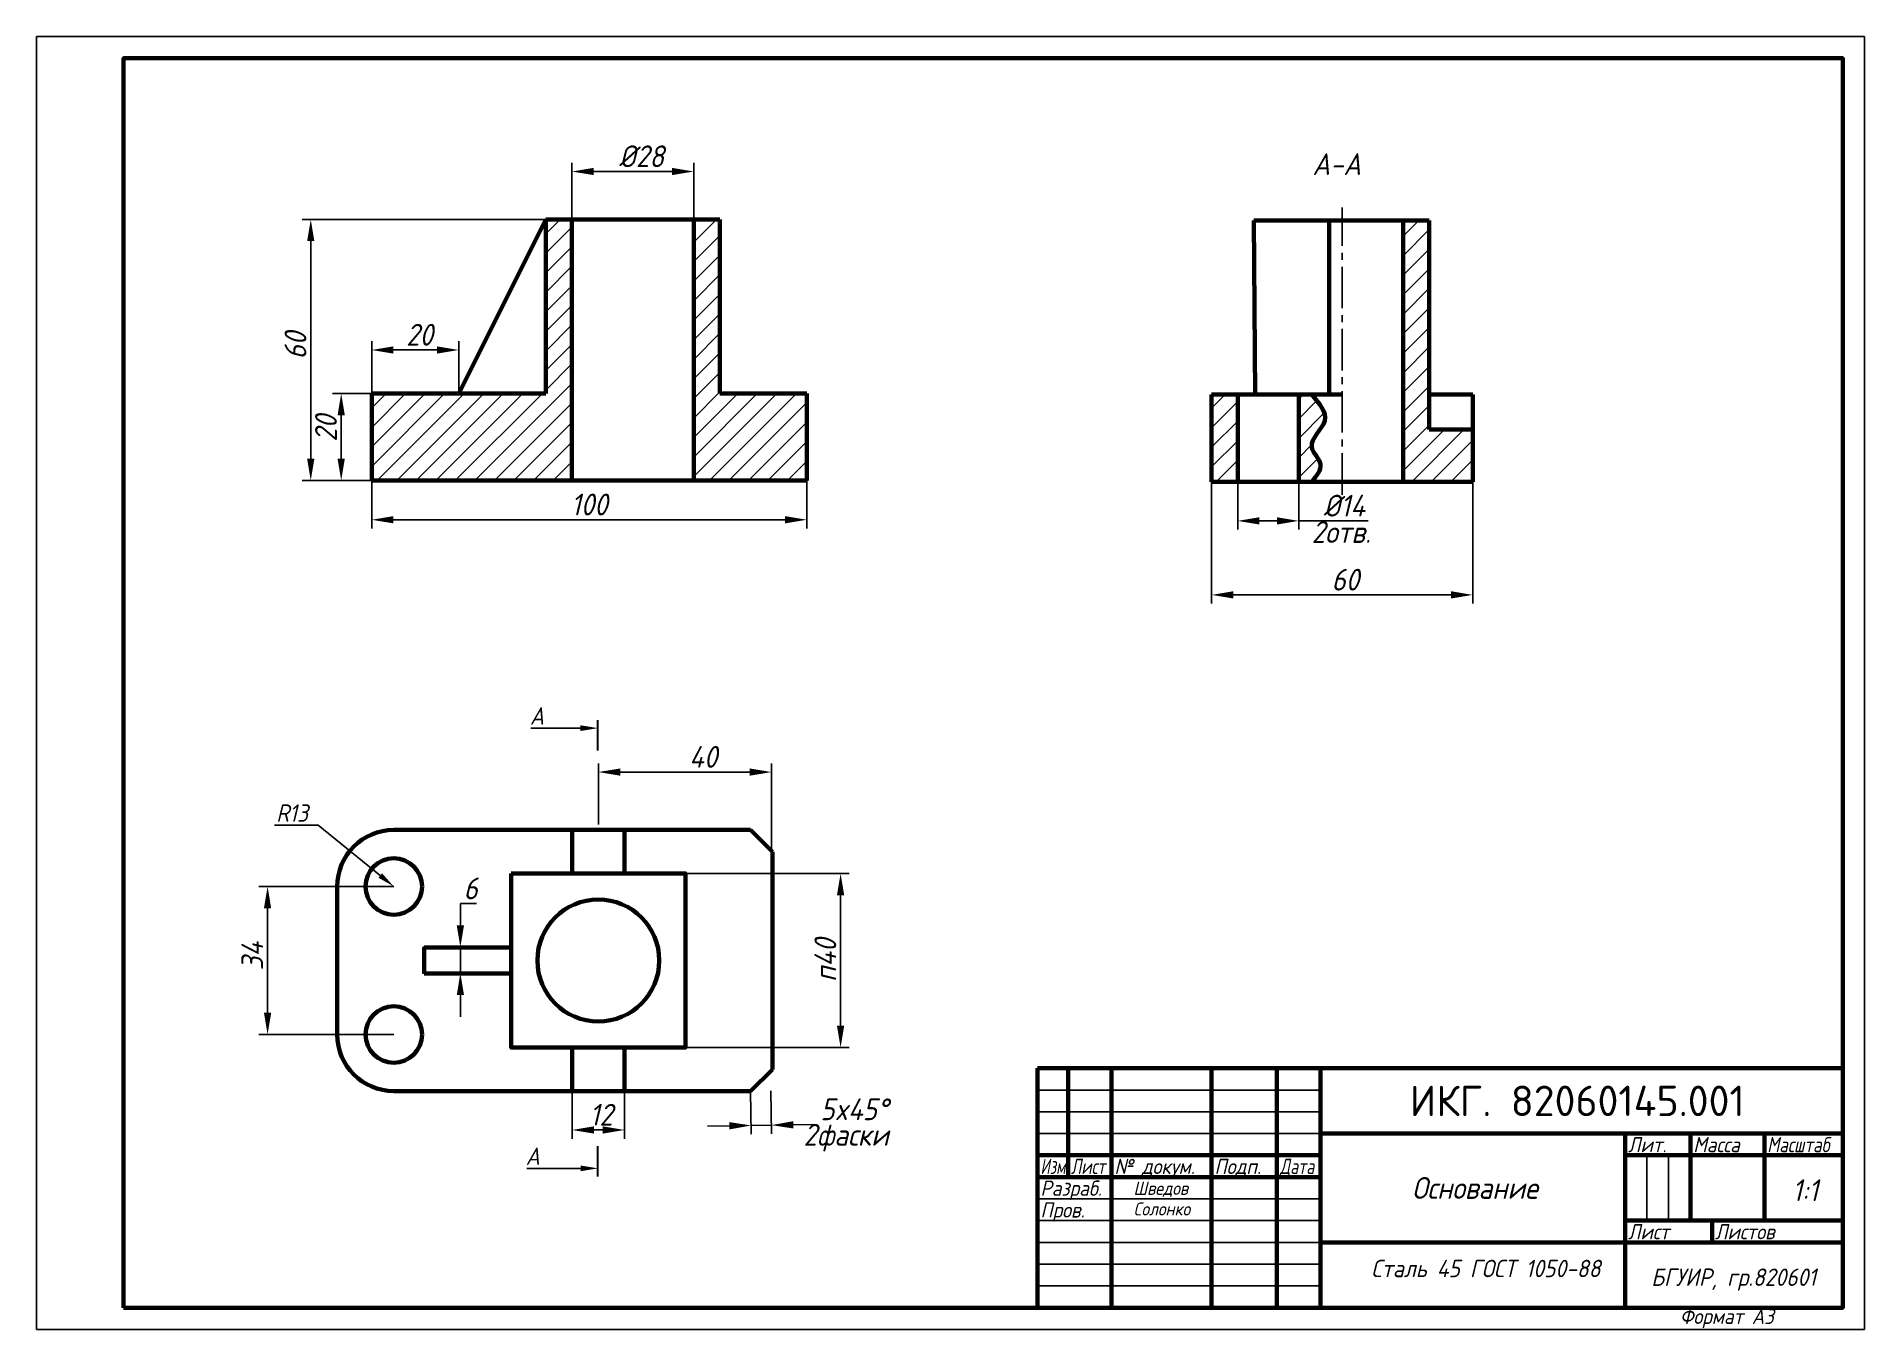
# Model space of a CAD drawing. Header units: millimetres. Extents: x 0 to 6560, y -3882 to 4246.
# Drawn here: x 0 to 420, y 0 to 297 of the extents above; entities that cross this region are included whole.
import ezdxf
from ezdxf import colors
from ezdxf.entities.mleader import LeaderData, LeaderLine
from ezdxf.math import Vec2, Vec3

# ---------------------------------------------------------------- set-up
doc = ezdxf.new("R2010")
doc.units = ezdxf.units.MM
doc.header["$LTSCALE"] = 0.5
doc.linetypes.add('осевая2', pattern=[28.575, 19.05, -3.175, 3.175, -3.175])
doc.layers.get('0').update_dxf_attribs({"lineweight": 60})
doc.layers.get('Defpoints').update_dxf_attribs({"color": 5})
doc.layers.add('1-оси', color=1, linetype='осевая2')
doc.layers.add('3-размеры', color=6, linetype='Continuous')
doc.layers.add('2-штриховка', color=7, linetype='Continuous', true_color=0x00c7c7)
doc.layers.add('4-текст', color=7, linetype='Continuous', true_color=0x00ad00)
doc.styles.get("Standard").update_dxf_attribs({"font": 'isocpeui.ttf', "width": 0.9})
doc.dimstyles.new('Standart', dxfattribs={"dimtxt": 5, "dimasz": 5, "dimexe": 2, "dimexo": 0, "dimgap": 1, "dimtad": 1, "dimtoh": 1, "dimdec": 0, "dimtxsty": 'Standard', "dimcen": 2.5, "dimadec": 0, "dimazin": 0, "dimtfac": 1, "dimtdec": 0, "dimtmove": 0, "dimatfit": 3, "dimldrblk": 'DOTSMALL', "dimfxl": 1, "dimarcsym": 0})

msp = doc.modelspace()

# ---------------------------------------------------------------- texts
at = {"width": 0.9}
msp.add_text('A-A', height=5, dxfattribs=at).set_placement((293.17, 265.2))
at = {"lineweight": -3, "width": 0.9}
msp.add_text('Формат А3', height=3.5, dxfattribs=at).set_placement((377.6, 1.25))
at = {"layer": '3-размеры', "width": 0.9}
for s, p in [('2отв.', (293, 180.68)), ('2фаски', (176.23, 42.21))]:
    msp.add_text(s, height=5, dxfattribs=at).set_placement(p)
at = {"layer": '4-текст', "lineweight": -3}
for s, width, p in [('Лит.', 0.9, (365.67, 40.7)), ('Масса', 0.9, (380.67, 40.7)), ('Масштаб', 0.8, (397.67, 40.7)), ('Изм.', 0.7, (230.67, 35.7)), ('Лист', 0.75, (237.67, 35.7)), ('№ докум.', 0.9, (247.67, 35.7)), ('Подп.', 0.9, (270.67, 35.7)), ('Дата', 0.75, (285.67, 35.7)), ('Разраб.', 0.9, (230.67, 30.7)), ('Пров.', 0.9, (230.67, 25.7)), ('Лист', 0.9, (365.67, 20.7)), ('Листов', 0.9, (385.67, 20.7))]:
    msp.add_text(s, height=3.5, dxfattribs=dict(at, width=width)).set_placement(p)
at = {"layer": '4-текст', "lineweight": 5}
for s, width, gutter_width, heights, insert, char_height, attachment_point in [('{\\fISOCPEUR|b0|i0|c204|p34;\\W1;ИКГ. 82060145.001}', 84, 35, [0], (354, 52.5), 7, 5), ('Шведов', 19, 15, [0], (252.05, 33.92), 3, 1), ('Основание', 43, 25, [0], (330.5, 32.5), 5, 5), ('1:1', 13, 25, [0], (403.41, 34.48), 5, 1), ('Солонко', 17, 15, [0], (258.56, 27.68), 3, 5), ('Сталь 45 ГОСТ 1050-88', 61, 20, [11], (333.02, 14), 4, 5), ('БГУИР, гр.820601', 41, 20, [0], (371, 14), 4, 1)]:
    msp.add_mtext_dynamic_manual_height_columns(s, width=width, gutter_width=gutter_width, heights=heights, dxfattribs=dict(at, insert=insert, char_height=char_height, attachment_point=attachment_point))

# ---------------------------------------------------------------- blocks, each defined once
blk = doc.blocks.new('*D2')
at = {"layer": '3-размеры', "color": 0, "lineweight": -2, "transparency": 16777216}
for p, q in [((117, 255), (61, 255)), ((63, 250), (63, 200)), ((77, 195), (61, 195))]:
    blk.add_line(p, q, dxfattribs=at)
at = {"layer": '3-размеры', "color": 0, "lineweight": 5, "transparency": 16777216}
for points in [[(62.17, 250), (63.83, 250), (63, 255)], [(62.17, 200), (63.83, 200), (63, 195)]]:
    blk.add_solid(points, dxfattribs=at)
at = {"layer": 'Defpoints', "color": 0, "lineweight": 5, "transparency": 16777216}
for p in [(117, 255), (63, 195), (77, 195)]:
    blk.add_point(p, dxfattribs=at)
at = {"layer": '3-размеры', "color": 0, "transparency": 16777216, "insert": (59.5, 226), "char_height": 5, "attachment_point": 5, "rotation": 90}
blk.add_mtext('60', dxfattribs=at)
blk = doc.blocks.new('_DotSmall')
at = {"color": 0, "linetype": 'ByBlock', "const_width": 0.5}
blk.add_lwpolyline([(-0.0625, 0, 1), (0.0625, 0, 1)], format="xyb", close=True, dxfattribs=at)
blk = doc.blocks.new('*D3')
at = {"layer": '3-размеры', "color": 0, "lineweight": -2, "transparency": 16777216}
for p, q in [((77, 215), (68, 215)), ((70, 200), (70, 210)), ((77, 195), (68, 195))]:
    blk.add_line(p, q, dxfattribs=at)
at = {"layer": '3-размеры', "color": 0, "lineweight": 5, "transparency": 16777216}
for points in [[(69.17, 210), (70.83, 210), (70, 215)], [(69.17, 200), (70.83, 200), (70, 195)]]:
    blk.add_solid(points, dxfattribs=at)
at = {"layer": 'Defpoints', "color": 0, "lineweight": 5, "transparency": 16777216}
for p in [(70, 215), (77, 215), (77, 195)]:
    blk.add_point(p, dxfattribs=at)
at = {"layer": '3-размеры', "color": 0, "transparency": 16777216, "insert": (66.5, 207), "char_height": 5, "attachment_point": 5, "rotation": 90}
blk.add_mtext('20', dxfattribs=at)
blk = doc.blocks.new('*D4')
at = {"layer": '3-размеры', "color": 0, "lineweight": -2, "transparency": 16777216}
for p, q in [((77, 195), (77, 184)), ((177, 195), (177, 184)), ((82, 186), (172, 186))]:
    blk.add_line(p, q, dxfattribs=at)
at = {"layer": '3-размеры', "color": 0, "lineweight": 5, "transparency": 16777216}
for points in [[(82, 186.83), (82, 185.17), (77, 186)], [(172, 186.83), (172, 185.17), (177, 186)]]:
    blk.add_solid(points, dxfattribs=at)
at = {"layer": 'Defpoints', "color": 0, "lineweight": 5, "transparency": 16777216}
for p in [(77, 195), (177, 195), (177, 186)]:
    blk.add_point(p, dxfattribs=at)
at = {"layer": '3-размеры', "color": 0, "transparency": 16777216, "insert": (127, 189.5), "char_height": 5, "attachment_point": 5}
blk.add_mtext('100', dxfattribs=at)
blk = doc.blocks.new('*D5')
at = {"layer": '3-размеры', "color": 0, "lineweight": -2, "transparency": 16777216}
for p, q in [((77, 215), (77, 227)), ((97, 215), (97, 227)), ((82, 225), (92, 225))]:
    blk.add_line(p, q, dxfattribs=at)
at = {"layer": '3-размеры', "color": 0, "lineweight": 5, "transparency": 16777216}
for points in [[(82, 225.83), (82, 224.17), (77, 225)], [(92, 225.83), (92, 224.17), (97, 225)]]:
    blk.add_solid(points, dxfattribs=at)
at = {"layer": 'Defpoints', "color": 0, "lineweight": 5, "transparency": 16777216}
for p in [(97, 225), (77, 215), (97, 215)]:
    blk.add_point(p, dxfattribs=at)
at = {"layer": '3-размеры', "color": 0, "transparency": 16777216, "insert": (88, 228.5), "char_height": 5, "attachment_point": 5}
blk.add_mtext('20', dxfattribs=at)
blk = doc.blocks.new('*D6')
at = {"layer": '3-размеры', "color": 0, "lineweight": -2, "transparency": 16777216}
for p, q in [((82.08, 101.75), (51.08, 101.75)), ((53.08, 96.75), (53.08, 72.75)), ((82.08, 67.75), (51.08, 67.75))]:
    blk.add_line(p, q, dxfattribs=at)
at = {"layer": '3-размеры', "color": 0, "lineweight": 5, "transparency": 16777216}
for points in [[(52.25, 96.75), (53.91, 96.75), (53.08, 101.75)], [(52.25, 72.75), (53.91, 72.75), (53.08, 67.75)]]:
    blk.add_solid(points, dxfattribs=at)
at = {"layer": 'Defpoints', "color": 0, "lineweight": 5, "transparency": 16777216}
for p in [(82.08, 101.75), (53.08, 67.75), (82.08, 67.75)]:
    blk.add_point(p, dxfattribs=at)
at = {"layer": '3-размеры', "color": 0, "transparency": 16777216, "insert": (49.58, 85.75), "char_height": 5, "attachment_point": 5, "rotation": 90}
blk.add_mtext('34', dxfattribs=at)
blk = doc.blocks.new('*D7')
at = {"layer": '3-размеры', "color": 0, "lineweight": -2, "transparency": 16777216}
for p, q in [((123, 255), (123, 268)), ((128, 266), (146, 266)), ((151, 255), (151, 268))]:
    blk.add_line(p, q, dxfattribs=at)
at = {"layer": '3-размеры', "color": 0, "lineweight": 5, "transparency": 16777216}
for points in [[(128, 266.83), (128, 265.17), (123, 266)], [(146, 266.83), (146, 265.17), (151, 266)]]:
    blk.add_solid(points, dxfattribs=at)
at = {"layer": 'Defpoints', "color": 0, "lineweight": 5, "transparency": 16777216}
for p in [(151, 266), (123, 255), (151, 255)]:
    blk.add_point(p, dxfattribs=at)
at = {"layer": '3-размеры', "color": 0, "transparency": 16777216, "insert": (139, 269.5), "char_height": 5, "attachment_point": 5}
blk.add_mtext('%%C28', dxfattribs=at)
blk = doc.blocks.new('*D8')
at = {"layer": '3-размеры', "color": 0, "lineweight": -2, "transparency": 16777216}
for p, q in [((149.08, 104.75), (186.74, 104.75)), ((184.74, 99.75), (184.74, 69.75)), ((149.08, 64.75), (186.74, 64.75))]:
    blk.add_line(p, q, dxfattribs=at)
at = {"layer": '3-размеры', "color": 0, "lineweight": 5, "transparency": 16777216}
for points in [[(183.91, 99.75), (185.58, 99.75), (184.74, 104.75)], [(183.91, 69.75), (185.58, 69.75), (184.74, 64.75)]]:
    blk.add_solid(points, dxfattribs=at)
at = {"layer": 'Defpoints', "color": 0, "lineweight": 5, "transparency": 16777216}
for p in [(149.08, 104.75), (149.08, 64.75), (184.74, 64.75)]:
    blk.add_point(p, dxfattribs=at)
at = {"layer": '3-размеры', "color": 0, "transparency": 16777216, "insert": (181.24, 84.82), "char_height": 5, "attachment_point": 5, "rotation": 90}
blk.add_mtext('п40', dxfattribs=at)
blk = doc.blocks.new('*D9')
at = {"layer": '3-размеры', "color": 0, "lineweight": -2, "transparency": 16777216}
for p, q in [((129.1, 115.97), (129.1, 130.04)), ((163.85, 128.04), (134.1, 128.04)), ((168.85, 101.79), (168.85, 130.04))]:
    blk.add_line(p, q, dxfattribs=at)
at = {"layer": '3-размеры', "color": 0, "lineweight": 5, "transparency": 16777216}
for points in [[(134.1, 128.87), (134.1, 127.2), (129.1, 128.04)], [(163.85, 128.87), (163.85, 127.2), (168.85, 128.04)]]:
    blk.add_solid(points, dxfattribs=at)
at = {"layer": 'Defpoints', "color": 0, "lineweight": 5, "transparency": 16777216}
for p in [(129.1, 128.04), (129.1, 115.97), (168.85, 101.79)]:
    blk.add_point(p, dxfattribs=at)
at = {"layer": '3-размеры', "color": 0, "transparency": 16777216, "insert": (153.18, 131.54), "char_height": 5, "attachment_point": 5}
blk.add_mtext('40', dxfattribs=at)
blk = doc.blocks.new('*D10')
at = {"layer": '3-размеры', "color": 0, "lineweight": -2, "transparency": 16777216}
for p, q in [((123.08, 54.75), (123.08, 43.82)), ((135.08, 54.75), (135.08, 43.82)), ((128.08, 45.82), (130.08, 45.82))]:
    blk.add_line(p, q, dxfattribs=at)
at = {"layer": '3-размеры', "color": 0, "lineweight": 5, "transparency": 16777216}
for points in [[(128.08, 46.65), (128.08, 44.99), (123.08, 45.82)], [(130.08, 46.65), (130.08, 44.99), (135.08, 45.82)]]:
    blk.add_solid(points, dxfattribs=at)
at = {"layer": 'Defpoints', "color": 0, "lineweight": 5, "transparency": 16777216}
for p in [(123.08, 54.75), (135.08, 54.75), (135.08, 45.82)]:
    blk.add_point(p, dxfattribs=at)
at = {"layer": '3-размеры', "color": 0, "transparency": 16777216, "insert": (129.74, 49.32), "char_height": 5, "attachment_point": 5}
blk.add_mtext('12', dxfattribs=at)
blk = doc.blocks.new('*D11')
at = {"layer": '3-размеры', "color": 0, "lineweight": -2, "transparency": 16777216}
for p, q in [((97.38, 92.82), (97.38, 97.82)), ((97.38, 97.82), (101.1, 97.82)), ((88.74, 87.82), (99.38, 87.82)), ((97.38, 81.82), (97.38, 87.82)), ((88.74, 81.82), (99.38, 81.82)), ((97.38, 76.82), (97.38, 71.82))]:
    blk.add_line(p, q, dxfattribs=at)
at = {"layer": '3-размеры', "color": 0, "lineweight": 5, "transparency": 16777216}
for points in [[(96.55, 92.82), (98.22, 92.82), (97.38, 87.82)], [(96.55, 76.82), (98.22, 76.82), (97.38, 81.82)]]:
    blk.add_solid(points, dxfattribs=at)
at = {"layer": 'Defpoints', "color": 0, "lineweight": 5, "transparency": 16777216}
for p in [(88.74, 87.82), (97.38, 87.82), (88.74, 81.82)]:
    blk.add_point(p, dxfattribs=at)
at = {"layer": '3-размеры', "color": 0, "transparency": 16777216, "insert": (99.74, 101.32), "char_height": 5, "attachment_point": 5}
blk.add_mtext('6', dxfattribs=at)
blk = doc.blocks.new('*D12')
at = {"layer": '3-размеры', "color": 0, "lineweight": -2, "transparency": 16777216}
for p, q in [((270, 194.74), (270, 166.74)), ((330, 194.74), (330, 166.74)), ((325, 168.74), (275, 168.74))]:
    blk.add_line(p, q, dxfattribs=at)
at = {"layer": '3-размеры', "color": 0, "lineweight": 5, "transparency": 16777216}
for points in [[(275, 169.58), (275, 167.91), (270, 168.74)], [(325, 169.58), (325, 167.91), (330, 168.74)]]:
    blk.add_solid(points, dxfattribs=at)
at = {"layer": 'Defpoints', "color": 0, "lineweight": 5, "transparency": 16777216}
for p in [(270, 194.74), (330, 194.74), (270, 168.74)]:
    blk.add_point(p, dxfattribs=at)
at = {"layer": '3-размеры', "color": 0, "transparency": 16777216, "insert": (300.72, 172.24), "char_height": 5, "attachment_point": 5}
blk.add_mtext('60', dxfattribs=at)
blk = doc.blocks.new('*D13')
at = {"layer": '3-размеры', "color": 0, "lineweight": -2, "transparency": 16777216}
for p, q in [((276, 194.74), (276, 183.74)), ((290, 194.74), (290, 183.74)), ((281, 185.74), (285, 185.74)), ((290, 185.74), (305.95, 185.74))]:
    blk.add_line(p, q, dxfattribs=at)
at = {"layer": '3-размеры', "color": 0, "lineweight": 5, "transparency": 16777216}
for points in [[(281, 186.58), (281, 184.91), (276, 185.74)], [(285, 186.58), (285, 184.91), (290, 185.74)]]:
    blk.add_solid(points, dxfattribs=at)
at = {"layer": 'Defpoints', "color": 0, "lineweight": 5, "transparency": 16777216}
for p in [(276, 194.74), (290, 194.74), (290, 185.74)]:
    blk.add_point(p, dxfattribs=at)
at = {"layer": '3-размеры', "color": 0, "transparency": 16777216, "insert": (300.47, 189.24), "char_height": 5, "attachment_point": 5}
blk.add_mtext('%%C14', dxfattribs=at)
blk = doc.blocks.new('*D14')
at = {"layer": '3-размеры', "color": 0, "lineweight": -2, "transparency": 16777216}
for p, q in [((164.08, 54.75), (164.22, 44.86)), ((168.74, 54.82), (168.89, 44.93)), ((159.2, 46.78), (154.2, 46.71)), ((164.19, 46.86), (168.86, 46.93)), ((173.86, 47), (178.86, 47.07))]:
    blk.add_line(p, q, dxfattribs=at)
at = {"layer": '3-размеры', "color": 0, "lineweight": 5, "transparency": 16777216}
for points in [[(159.18, 47.62), (159.21, 45.95), (164.19, 46.86)], [(173.85, 47.83), (173.87, 46.17), (168.86, 46.93)]]:
    blk.add_solid(points, dxfattribs=at)
at = {"layer": 'Defpoints', "color": 0, "lineweight": 5, "transparency": 16777216}
for p in [(164.08, 54.75), (168.74, 54.82), (168.86, 46.93)]:
    blk.add_point(p, dxfattribs=at)
at = {"layer": '3-размеры', "color": 0, "transparency": 16777216, "insert": (187.88, 50.57), "char_height": 5, "attachment_point": 5}
blk.add_mtext('5x45%%D', dxfattribs=at)
blk = doc.blocks.new('*U24')
for p, q in [((0, 160), (254, 160)), ((0, -160), (254, -160))]:
    blk.add_line(p, q)
blk.add_point((254, 0))

# ---------------------------------------------------------------- dimensions: what is measured, and where the dimension line sits
at = {"layer": '3-размеры'}
for base, p1, p2, text, picture, middle in [((151, 266), (123, 255), (151, 255), '%%C28', '*D7', (139, 266)), ((290, 185.74), (276, 194.74), (290, 194.74), '%%C14', '*D13', (300.47, 185.74))]:
    dim = msp.add_linear_dim(base=base, p1=p1, p2=p2, text=text, dimstyle='Standart', dxfattribs=at)
    dim.commit()
    dim.dimension.update_dxf_attribs({"geometry": picture, "text_midpoint": middle, "dimtype": 160})
for base, p1, p2, picture, middle in [((63, 195), (117, 255), (77, 195), '*D2', (63, 226)), ((70, 215), (77, 195), (77, 215), '*D3', (70, 207)), ((53.08, 67.75), (82.08, 101.75), (82.08, 67.75), '*D6', (53.08, 85.75)), ((97.38, 87.82), (88.74, 81.82), (88.74, 87.82), '*D11', (99.74, 97.82))]:
    dim = msp.add_linear_dim(base=base, p1=p1, p2=p2, angle=90, dimstyle='Standart', dxfattribs=at)
    dim.commit()
    dim.dimension.update_dxf_attribs({"geometry": picture, "text_midpoint": middle, "dimtype": 160})
for base, p1, p2, picture, middle in [((97, 225), (77, 215), (97, 215), '*D5', (88, 225)), ((177, 186), (77, 195), (177, 195), '*D4', (127, 186)), ((270, 168.74), (330, 194.74), (270, 194.74), '*D12', (300.72, 168.74)), ((129.1, 128.04), (168.85, 101.79), (129.1, 115.97), '*D9', (153.18, 128.04)), ((135.08, 45.82), (123.08, 54.75), (135.08, 54.75), '*D10', (129.74, 45.82))]:
    dim = msp.add_linear_dim(base=base, p1=p1, p2=p2, dimstyle='Standart', dxfattribs=at)
    dim.commit()
    dim.dimension.update_dxf_attribs({"geometry": picture, "text_midpoint": middle, "dimtype": 160})
for base, p1, p2, angle, text, picture, middle, dimtype in [((184.74, 64.75), (149.08, 104.75), (149.08, 64.75), 90, 'п40', '*D8', (184.74, 84.82), 160), ((168.86, 46.93), (164.08, 54.75), (168.74, 54.82), 0.8407, '5x45%%D', '*D14', (187.88, 47.07), 161)]:
    dim = msp.add_linear_dim(base=base, p1=p1, p2=p2, angle=angle, text=text, dimstyle='Standart', dxfattribs=at)
    dim.commit()
    dim.dimension.update_dxf_attribs({"geometry": picture, "text_midpoint": middle, "dimtype": dimtype})

# ---------------------------------------------------------------- hatches: boundary and pattern name
at = {"layer": '2-штриховка'}
h = msp.add_hatch(dxfattribs=at)
h.set_pattern_fill('ANSI31', color=256)
h.paths.add_polyline_path([(77, 195), (123, 195), (123, 255), (117, 255), (117, 215), (77, 215)])
h.paths.add_polyline_path([(151, 195), (177, 195), (177, 215), (157, 215), (157, 255), (151, 255)])
h.paths.add_polyline_path([(270, 214.74), (270, 194.74), (276, 194.74), (276, 214.74)])
edge = h.paths.add_edge_path()
edge.add_spline(control_points=[(293, 194.74), (294.11, 196.08), (296.34, 198.74), (290.84, 203.41), (298.27, 208.74), (294.76, 212.74), (293, 214.74)], knot_values=[0, 0, 0, 0, 4.472136, 8.944272, 15.652476, 22.36068, 22.36068, 22.36068, 22.36068], degree=3, periodic=0)
edge.add_line((293, 214.74), (290, 214.74))
edge.add_line((290, 214.74), (290, 194.74))
edge.add_line((290, 194.74), (293, 194.74))
h.paths.add_polyline_path([(314, 194.74), (330, 194.74), (330, 206.74), (320, 206.74), (320, 214.74), (320, 254.74), (314, 254.74)])

# ---------------------------------------------------------------- linework, layer by layer
for p, q in [((97, 215), (117, 255)), ((117, 215), (117, 255)), ((117, 255), (157, 255)), ((117, 255), (123, 255)), ((123, 255), (123, 195)), ((151, 255), (151, 195)), ((157, 255), (157, 215)), ((279.72, 254.74), (280, 214.74)), ((279.72, 254.74), (314.72, 254.74)), ((297, 254.74), (297, 214.74)), ((314, 254.74), (314, 194.74)), ((314, 254.74), (320, 254.74)), ((320, 254.74), (320, 214.74)), ((77, 195), (77, 215)), ((77, 215), (117, 215)), ((77, 215), (97, 215)), ((157, 215), (177, 215)), ((177, 215), (177, 195)), ((270, 194.74), (270, 214.74)), ((270, 214.74), (300, 214.74)), ((276, 214.74), (276, 194.74)), ((290, 214.74), (290, 194.74)), ((320, 214.74), (330, 214.74)), ((320, 214.74), (320, 206.74)), ((330, 214.74), (330, 194.74)), ((320, 206.74), (330, 206.74)), ((177, 195), (77, 195)), ((330, 194.74), (270, 194.74)), ((82.08, 114.75), (164.08, 114.75)), ((135.08, 114.75), (123.08, 114.75)), ((123.08, 114.75), (123.08, 104.75)), ((135.08, 104.75), (135.08, 114.75)), ((164.08, 114.75), (169.08, 109.75)), ((169.08, 109.75), (169.08, 84.75)), ((69.08, 84.75), (69.08, 101.75)), ((129.08, 104.75), (135.08, 104.75)), ((69.08, 84.75), (69.08, 67.75)), ((109.08, 87.75), (89.08, 87.75)), ((89.08, 87.75), (89.08, 81.75)), ((109.08, 84.75), (109.08, 87.75)), ((169.08, 59.75), (169.08, 84.75)), ((89.08, 81.75), (109.08, 81.75)), ((123.08, 54.75), (123.08, 64.75)), ((129.08, 64.75), (129.08, 64.75)), ((129.08, 64.75), (135.08, 64.75)), ((135.08, 64.75), (135.08, 54.75)), ((169.08, 59.75), (164.08, 54.75)), ((82.08, 54.75), (164.08, 54.75)), ((135.08, 54.75), (123.08, 54.75)), ((365, 45), (365, 40))]:
    msp.add_line(p, q)
at = {"lineweight": 30}
for p, q in [((129, 133), (129, 140)), ((128.94, 35.11), (128.94, 42.11))]:
    msp.add_line(p, q, dxfattribs=at)
at = {"lineweight": 60}
for p, q in [((415, 60), (230, 60)), ((230, 5), (230, 60)), ((237, 60), (237, 35)), ((247, 5), (247, 60)), ((270, 60), (270, 5)), ((285, 5), (285, 60)), ((295, 60), (295, 5)), ((295, 45), (415, 45)), ((365, 5), (365, 45)), ((380, 45), (380, 25)), ((397, 25), (397, 45)), ((230, 40), (295, 40)), ((365, 40), (415, 40)), ((230, 35), (295, 35)), ((365, 25), (415, 25)), ((385, 20), (385, 25)), ((295, 20), (415, 20))]:
    msp.add_line(p, q, dxfattribs=at)
at = {"lineweight": -3}
for p, q in [((230, 55), (295, 55)), ((230, 50), (295, 50)), ((230, 45), (295, 45)), ((370, 25), (370, 40)), ((375, 40), (375, 25)), ((230, 30), (295, 30)), ((230, 25), (295, 25)), ((230, 20), (295, 20)), ((230, 15), (295, 15)), ((230, 10), (295, 10))]:
    msp.add_line(p, q, dxfattribs=at)
at = {"lineweight": 60}
msp.add_lwpolyline([(20, 5), (415, 5), (415, 292), (20, 292)], close=True, dxfattribs=at)
msp.add_lwpolyline([(109.08, 104.75), (109.08, 64.75), (149.08, 64.75), (149.08, 104.75)], close=True)
for centre, radius in [((82.08, 101.75), 6.5), ((82.08, 101.75), 6.5), ((129.08, 84.75), 14), ((82.08, 67.75), 6.5)]:
    msp.add_circle(centre, radius)
for centre, start, end in [((82.08, 101.75), 90, 180), ((82.08, 67.75), 180, 270)]:
    msp.add_arc(centre, 13, start, end)
msp.add_spline([(293, 214.74), (296, 208.74), (293, 202.74), (295, 198.74), (293, 194.74)], degree=3)
at = {"layer": '1-оси', "linetype": 'осевая2'}
msp.add_line((300, 191.74), (300, 257.74), dxfattribs=at)
at = {"layer": 'Defpoints'}
msp.add_line((314, 254.74), (320, 254.74), dxfattribs=at)
msp.add_lwpolyline([(0, 0), (420, 0), (420, 297), (0, 297)], close=True, dxfattribs=at)

# ---------------------------------------------------------------- block references
at = {"layer": '3-размеры', "xscale": 25.4, "yscale": 25.4, "zscale": 25.4}
msp.add_blockref('*U24', (108, 182), dxfattribs=at)

msp.set_redraw_order([(e.dxf.handle, doc.entitydb.next_handle()) for e in msp.query("TEXT MTEXT ATTDEF DIMENSION ARC_DIMENSION")])  # texts and dimensions are drawn at this point

# ---------------------------------------------------------------- leaders
at = {"lineweight": 20}
ml = msp.add_multileader_mtext('Standard', dxfattribs=at)
ml.set_content('А', color=256)
ml.set_leader_properties()
ml.build(insert=Vec2(0, 0))
ml.multileader.update_dxf_attribs({"text_right_attachment_type": 6, "dogleg_length": 0.36})
ctx = ml.context
ctx.base_point, ctx.plane_origin = Vec3(112.01, 140.93), Vec3(128.97, 138.13)
ctx.right_attachment, ctx.text_align_type = 6, 2
notes = []
notes.append((ctx, [(0, (1, 1, 0), (118.97, 138.13), (-1, 0), 0.36, [(0, [(128.97, 138.13)], 0, [])])]))
ctx.mtext.insert, ctx.mtext.alignment, ctx.mtext.flow_direction = Vec3(116.61, 142.93), 3, 5
ml = msp.add_multileader_mtext('Standard', dxfattribs=at)
ml.set_content('А', color=256)
ml.set_leader_properties(linetype='ByLayer')
ml.build(insert=Vec2(0, 0))
ml.multileader.update_dxf_attribs({"text_right_attachment_type": 6, "dogleg_length": 0.36})
ctx = ml.context
ctx.base_point, ctx.plane_origin = Vec3(111.04, 39.8), Vec3(129, 37)
ctx.right_attachment, ctx.text_align_type = 6, 2
notes.append((ctx, [(0, (1, 1, 0), (118, 37), (-1, 0), 0.36, [(0, [(129, 37)], 0, [])])]))
ctx.mtext.insert, ctx.mtext.alignment, ctx.mtext.flow_direction = Vec3(115.64, 41.8), 3, 5
at = {"layer": '3-размеры'}
ml = msp.add_multileader_mtext('Standard', dxfattribs=at)
ml.set_content('R13', color=256)
ml.set_leader_properties()
ml.build(insert=Vec2(0, 0))
ml.multileader.update_dxf_attribs({"text_right_attachment_type": 6, "dogleg_length": 0.36})
ctx = ml.context
ctx.base_point, ctx.plane_origin = Vec3(52.98, 118.62), Vec3(82.08, 101.75)
ctx.right_attachment, ctx.text_align_type = 6, 2
notes.append((ctx, [(0, (1, 1, 0), (64.74, 115.82), (-1, 0), 0.36, [(0, [(82.08, 101.75)], 0, [])])]))
ctx.mtext.insert, ctx.mtext.width, ctx.mtext.alignment, ctx.mtext.flow_direction = Vec3(62.38, 120.62), 7.5983, 3, 5
for ctx, leaders in notes:
    for number, flags, end, landing, length, lines in leaders:
        leader = LeaderData()
        leader.index, (leader.has_last_leader_line, leader.has_dogleg_vector, leader.attachment_direction) = number, flags
        leader.last_leader_point, leader.dogleg_vector, leader.dogleg_length = Vec3(end), Vec3(landing), length
        for number, points, colour, breaks in lines:
            line = LeaderLine()
            line.index, line.vertices, line.color, line.breaks = number, Vec3.list(points), colors.encode_raw_color(colour), breaks
            leader.lines.append(line)
        ctx.leaders.append(leader)

doc.saveas('drawing.dxf')
